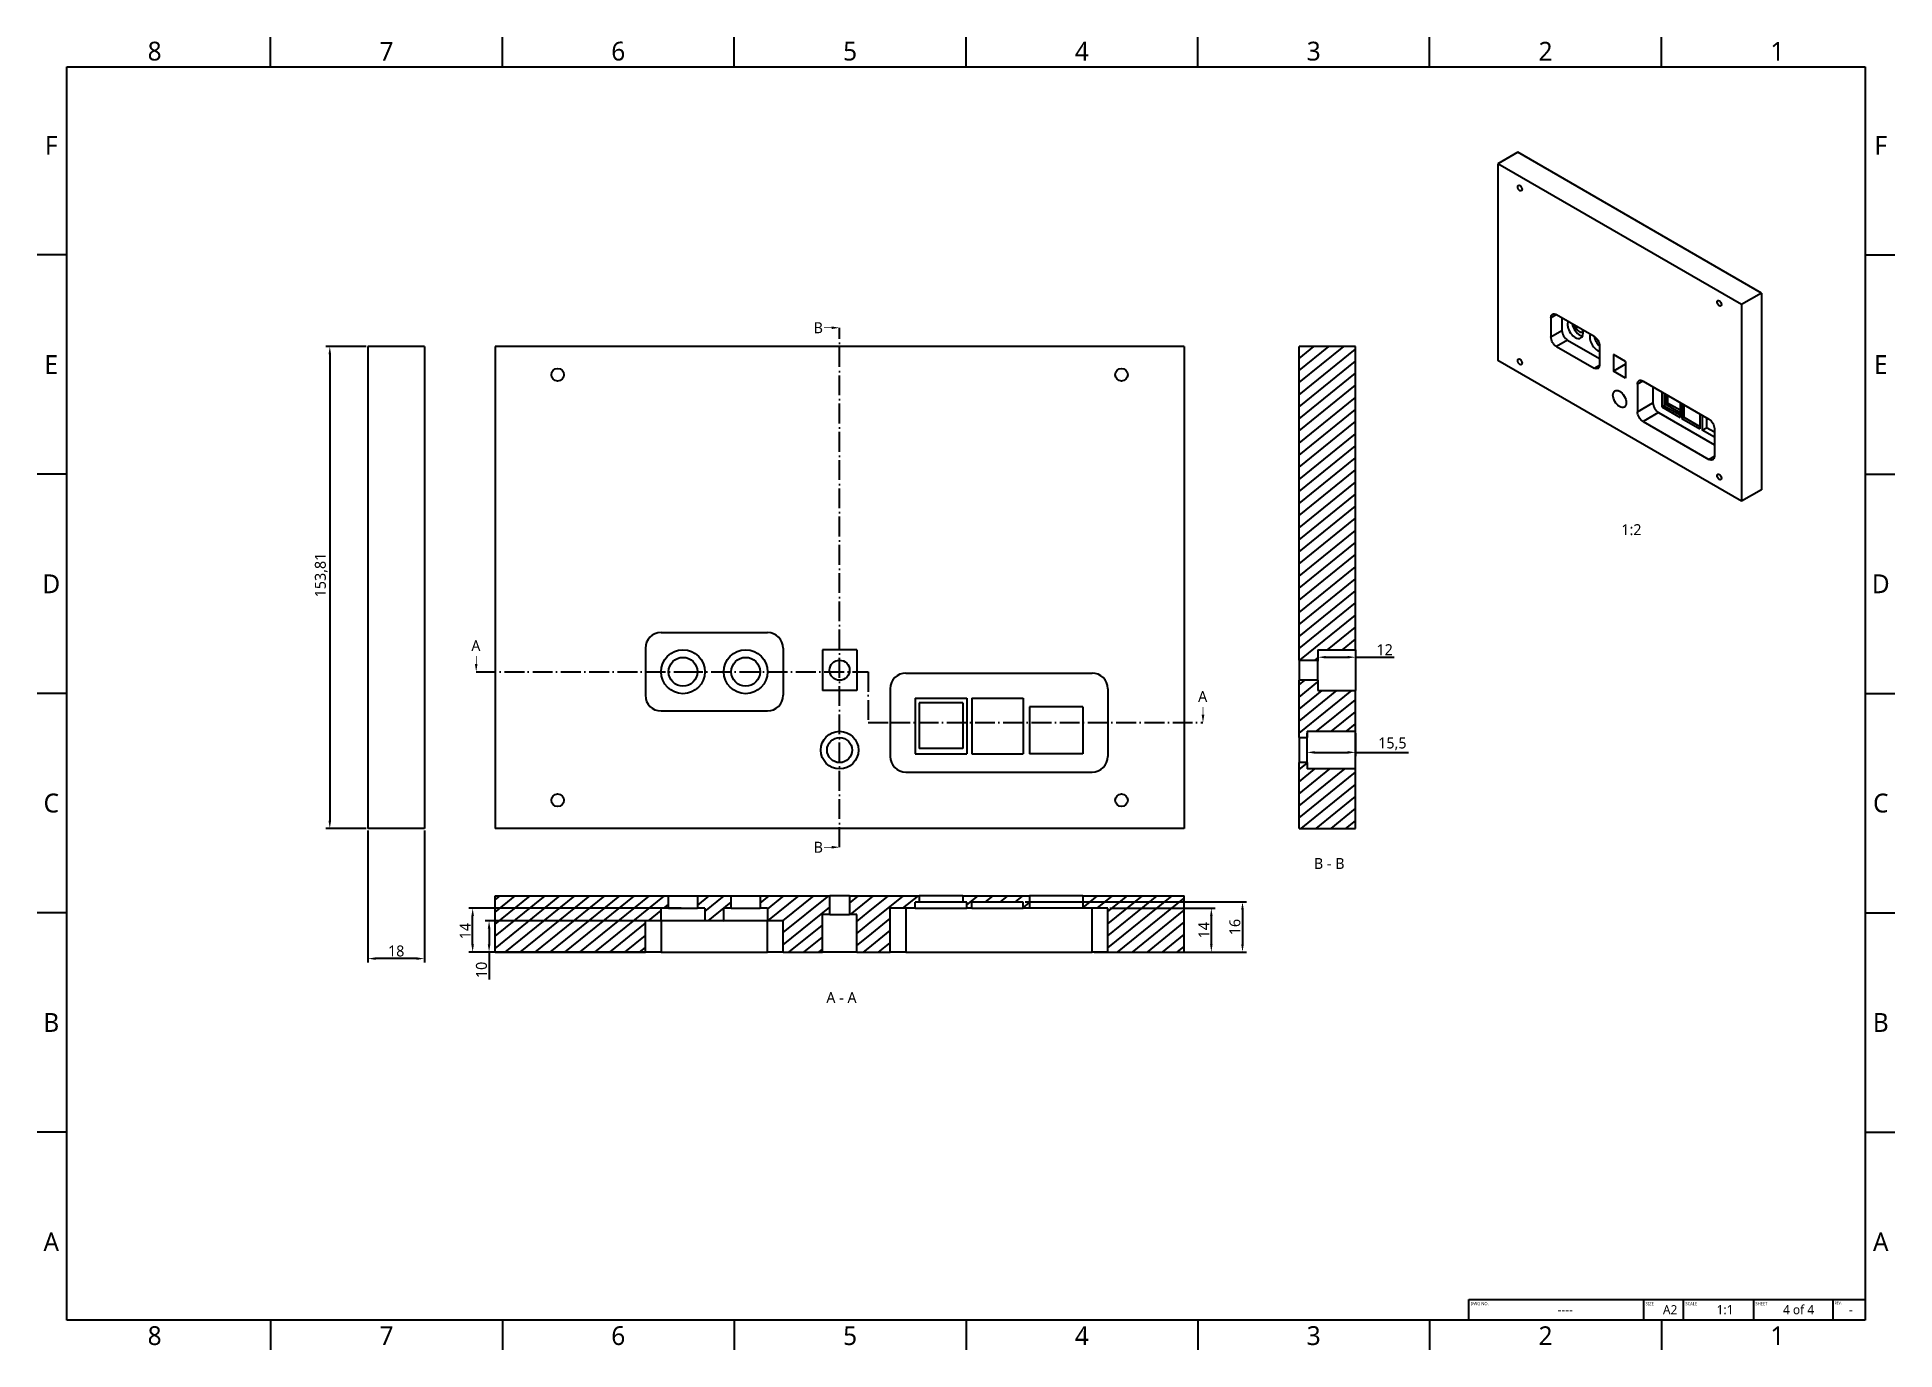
# Model space of a CAD drawing. Extents: x 0 to 2824, y 0 to 420.
# Drawn here: x 2231 to 2824, y 0 to 420 of the extents above; entities that cross this region are included whole.
import ezdxf

# ---------------------------------------------------------------- set-up
doc = ezdxf.new("R2010")
doc.units = 0
doc.header["$LTSCALE"] = 12.7
doc.linetypes.add('ONS_DASHDOT', pattern=[0.71, 0.5, -0.1, 0.01, -0.1])
doc.layers.get('DEFPOINTS').update_dxf_attribs({"linetype": 'CONTINUOUS'})
for name, color, linetype in [('ANNOTATION_TEXT', 7, 'CONTINUOUS'), ('BORDER_FRAME', 7, 'CONTINUOUS'), ('BORDER_ZONES', 7, 'CONTINUOUS'), ('SECTION_CUTTING_LINE', 7, 'ONS_DASHDOT'), ('TANGENT_LINES', 7, 'CONTINUOUS'), ('TITLE_BLOCK', 7, 'CONTINUOUS'), ('VIEW_HATCHES', 7, 'CONTINUOUS'), ('VISIBLE', 7, 'CONTINUOUS')]:
    doc.layers.add(name, color=color, linetype=linetype)
doc.styles.add('ONSHAPE-STANDARD', font='NotoSans-Regular.ttf')
doc.styles.add('ONSHAPE-STANDARD-DIMENSION', font='')
doc.styles.add('ONSHAPE-STANDARD-FIELDS', font='')
doc.styles.add('ONSHAPE-STANDARD-VIEW-LABE', font='NotoSans-Regular.ttf', dxfattribs={"height": 3.5})
doc.styles.get('ONSHAPE-STANDARD-DIMENSION').set_extended_font_data('Noto Sans')
doc.styles.get('ONSHAPE-STANDARD-FIELDS').set_extended_font_data('Noto Sans')
doc.dimstyles.new('ONSHAPE-ISO-25$0', dxfattribs={"dimtxt": 3.5, "dimasz": 2.5, "dimexe": 1.25, "dimexo": 0.625, "dimtad": 1, "dimtxsty": 'ONSHAPE-STANDARD-DIMENSION', "dimcen": 2.5, "dimclrd": 7, "dimclre": 7, "dimclrt": 7, "dimadec": 1, "dimazin": 3, "dimtfac": 1, "dimtmove": 0, "dimatfit": 3})
pattern_1 = [(39, (2487.1533, -6.1617), (-1.88796, 2.33144), [])]
pattern_2 = [(39, (2785.461, 157.9317), (-1.88796, 2.331438), [])]

msp = doc.modelspace()

# ---------------------------------------------------------------- texts
at = {"layer": 'ANNOTATION_TEXT', "color": 7, "char_height": 3.5, "attachment_point": 2, "style": 'ONSHAPE-STANDARD-VIEW-LABE'}
for s, insert in [(' 1:2', (2739.311, 264.047)), (' B - B ', (2642.853, 157.491)), (' A - A ', (2487.153, 114.696))]:
    msp.add_mtext(s, dxfattribs=dict(at, insert=insert))
at = {"layer": 'BORDER_ZONES', "char_height": 6, "attachment_point": 5, "style": 'ONSHAPE-STANDARD'}
for s, insert in [('8', (2268.5, 415)), ('7', (2342.5, 415)), ('6', (2416.5, 415)), ('5', (2490.5, 415)), ('4', (2564.5, 415)), ('3', (2638.5, 415)), ('2', (2712.5, 415)), ('1', (2786.5, 415)), ('F', (2235.5, 385)), ('F', (2819.5, 385)), ('E', (2235.5, 315)), ('E', (2819.5, 315)), ('D', (2235.5, 245)), ('D', (2819.5, 245)), ('C', (2235.5, 175)), ('C', (2819.5, 175)), ('B', (2235.5, 105)), ('B', (2819.5, 105)), ('A', (2235.5, 35)), ('A', (2819.5, 35)), ('8', (2268.5, 5)), ('7', (2342.5, 5)), ('6', (2416.5, 5)), ('5', (2490.5, 5)), ('4', (2564.5, 5)), ('3', (2638.5, 5)), ('2', (2712.5, 5)), ('1', (2786.5, 5))]:
    msp.add_mtext(s, dxfattribs=dict(at, insert=insert))
at = {"layer": 'SECTION_CUTTING_LINE', "color": 7, "linetype": 'CONTINUOUS', "char_height": 3.5, "attachment_point": 1, "style": 'ONSHAPE-STANDARD'}
for s, insert, width in [('\\fNoto Sans|b0|i0|c0|p0;\\W1.0000000000;\\T1.0000000000;\\o\\lB', (2478.883, 328.494), 3.17337), ('\\fNoto Sans|b0|i0|c0|p0;\\W1.0000000000;\\T1.0000000000;\\o\\lA', (2369.595, 227.018), 3.12091), ('\\fNoto Sans|b0|i0|c0|p0;\\W1.0000000000;\\T1.0000000000;\\o\\lA', (2601.595, 210.818), 3.12091), ('\\fNoto Sans|b0|i0|c0|p0;\\W1.0000000000;\\T1.0000000000;\\o\\lB', (2478.883, 162.682), 3.17337)]:
    msp.add_mtext(s, dxfattribs=dict(at, insert=insert, width=width))
at = {"layer": 'TITLE_BLOCK'}
for s, insert, char_height, width, attachment_point, style in [('DWG NO.', (2688.544, 15.726), 0.9754, 55.88, 1, 'ONSHAPE-STANDARD'), ('----', (2718.793, 13.302), 2.9261, 55.88, 5, 'ONSHAPE-STANDARD-FIELDS'), ('SIZE', (2744.424, 15.726), 0.9754, 12.7, 1, 'ONSHAPE-STANDARD'), ('A2', (2752.27, 13.302), 2.9261, 12.7, 5, 'ONSHAPE-STANDARD-FIELDS'), ('SCALE', (2757.124, 15.726), 0.9754, 22.352, 1, 'ONSHAPE-STANDARD'), ('1:1', (2769.796, 13.302), 2.9261, 22.352, 5, 'ONSHAPE-STANDARD-FIELDS'), ('SHEET', (2779.476, 15.726), 0.9754, 25.4, 1, 'ONSHAPE-STANDARD'), ('4 of 4', (2793.266, 13.302), 2.9261, 22.1488, 5, 'ONSHAPE-STANDARD-FIELDS'), ('REV.', (2804.787, 15.872), 0.8128, 10.16, 1, 'ONSHAPE-STANDARD'), ('-', (2809.928, 13.302), 2.926, 9.144, 5, 'ONSHAPE-STANDARD-FIELDS')]:
    msp.add_mtext(s, dxfattribs=dict(at, insert=insert, char_height=char_height, width=width, attachment_point=attachment_point, style=style))

# ---------------------------------------------------------------- blocks, each defined once
blk = doc.blocks.new('*D33')
at = {"layer": 'ANNOTATION_TEXT', "color": 7}
for p, q in [((2336.6, 166.31), (2336.6, 124.12)), ((2354.6, 166.31), (2354.6, 124.12)), ((2352.1, 125.37), (2339.1, 125.37))]:
    blk.add_line(p, q, dxfattribs=at)
for points in [[(2339.1, 125.79), (2339.1, 124.96), (2336.6, 125.37)], [(2352.1, 124.96), (2352.1, 125.79), (2354.6, 125.37)]]:
    blk.add_solid(points, dxfattribs=at)
at = {"layer": 'DEFPOINTS', "color": 0}
for p in [(2336.6, 166.93), (2354.6, 166.93), (2336.6, 125.37)]:
    blk.add_point(p, dxfattribs=at)
at = {"layer": 'ANNOTATION_TEXT', "color": 7, "insert": (2345.6, 127.79), "char_height": 3.5, "attachment_point": 5, "style": 'ONSHAPE-STANDARD-DIMENSION'}
blk.add_mtext('18', dxfattribs=at)
blk = doc.blocks.new('*D34')
at = {"layer": 'ANNOTATION_TEXT', "color": 7}
for p, q in [((2429.53, 137.45), (2374.01, 137.45)), ((2375.26, 134.95), (2375.26, 129.95)), ((2429.53, 127.45), (2374.01, 127.45)), ((2375.26, 127.45), (2375.26, 118.69))]:
    blk.add_line(p, q, dxfattribs=at)
for points in [[(2375.68, 134.95), (2374.85, 134.95), (2375.26, 137.45)], [(2374.85, 129.95), (2375.68, 129.95), (2375.26, 127.45)]]:
    blk.add_solid(points, dxfattribs=at)
at = {"layer": 'DEFPOINTS', "color": 0}
for p in [(2430.15, 137.45), (2375.26, 127.45), (2430.15, 127.45)]:
    blk.add_point(p, dxfattribs=at)
at = {"layer": 'ANNOTATION_TEXT', "color": 7, "insert": (2372.84, 121.77), "char_height": 3.5, "attachment_point": 5, "rotation": 90, "style": 'ONSHAPE-STANDARD-DIMENSION'}
blk.add_mtext('10', dxfattribs=at)
blk = doc.blocks.new('*D35')
at = {"layer": 'ANNOTATION_TEXT', "color": 7}
for p, q in [((2436.53, 141.45), (2368.77, 141.45)), ((2370.02, 129.95), (2370.02, 138.95)), ((2429.53, 127.45), (2368.77, 127.45))]:
    blk.add_line(p, q, dxfattribs=at)
for points in [[(2370.43, 138.95), (2369.6, 138.95), (2370.02, 141.45)], [(2369.6, 129.95), (2370.43, 129.95), (2370.02, 127.45)]]:
    blk.add_solid(points, dxfattribs=at)
at = {"layer": 'DEFPOINTS', "color": 0}
for p in [(2370.02, 141.45), (2437.15, 141.45), (2430.15, 127.45)]:
    blk.add_point(p, dxfattribs=at)
at = {"layer": 'ANNOTATION_TEXT', "color": 7, "insert": (2367.64, 134.15), "char_height": 3.5, "attachment_point": 5, "rotation": 90, "style": 'ONSHAPE-STANDARD-DIMENSION'}
blk.add_mtext('14', dxfattribs=at)
blk = doc.blocks.new('*D36')
at = {"layer": 'ANNOTATION_TEXT', "color": 7}
for p, q in [((2573.4, 141.45), (2607.06, 141.45)), ((2605.81, 138.95), (2605.81, 129.95)), ((2597.78, 127.45), (2607.06, 127.45))]:
    blk.add_line(p, q, dxfattribs=at)
for points in [[(2606.23, 138.95), (2605.4, 138.95), (2605.81, 141.45)], [(2605.4, 129.95), (2606.23, 129.95), (2605.81, 127.45)]]:
    blk.add_solid(points, dxfattribs=at)
at = {"layer": 'DEFPOINTS', "color": 0}
for p in [(2572.77, 141.45), (2597.15, 127.45), (2605.81, 127.45)]:
    blk.add_point(p, dxfattribs=at)
at = {"layer": 'ANNOTATION_TEXT', "color": 7, "insert": (2603.44, 134.45), "char_height": 3.5, "attachment_point": 5, "rotation": 90, "style": 'ONSHAPE-STANDARD-DIMENSION'}
blk.add_mtext('14', dxfattribs=at)
blk = doc.blocks.new('*D37')
at = {"layer": 'ANNOTATION_TEXT', "color": 7}
for p, q in [((2546.35, 143.45), (2617.01, 143.45)), ((2615.76, 140.95), (2615.76, 129.95)), ((2568.4, 127.45), (2617.01, 127.45))]:
    blk.add_line(p, q, dxfattribs=at)
for points in [[(2616.18, 140.95), (2615.35, 140.95), (2615.76, 143.45)], [(2615.35, 129.95), (2616.18, 129.95), (2615.76, 127.45)]]:
    blk.add_solid(points, dxfattribs=at)
at = {"layer": 'DEFPOINTS', "color": 0}
for p in [(2545.72, 143.45), (2567.77, 127.45), (2615.76, 127.45)]:
    blk.add_point(p, dxfattribs=at)
at = {"layer": 'ANNOTATION_TEXT', "color": 7, "insert": (2613.35, 135.45), "char_height": 3.5, "attachment_point": 5, "rotation": 90, "style": 'ONSHAPE-STANDARD-DIMENSION'}
blk.add_mtext('16', dxfattribs=at)
blk = doc.blocks.new('*D38')
at = {"layer": 'ANNOTATION_TEXT', "color": 7}
for p, q in [((2335.98, 320.74), (2323.17, 320.74)), ((2324.42, 318.24), (2324.42, 169.43)), ((2335.98, 166.93), (2323.17, 166.93))]:
    blk.add_line(p, q, dxfattribs=at)
for points in [[(2324.83, 318.24), (2324, 318.24), (2324.42, 320.74)], [(2324, 169.43), (2324.83, 169.43), (2324.42, 166.93)]]:
    blk.add_solid(points, dxfattribs=at)
at = {"layer": 'DEFPOINTS', "color": 0}
for p in [(2336.6, 320.74), (2324.42, 166.93), (2336.6, 166.93)]:
    blk.add_point(p, dxfattribs=at)
at = {"layer": 'ANNOTATION_TEXT', "color": 7, "insert": (2321.71, 247.82), "char_height": 3.5, "attachment_point": 5, "rotation": 90, "style": 'ONSHAPE-STANDARD-DIMENSION'}
blk.add_mtext('153,81', dxfattribs=at)
blk = doc.blocks.new('*D39')
at = {"layer": 'ANNOTATION_TEXT', "color": 7}
for p, q in [((2639.85, 223.31), (2639.85, 220.33)), ((2642.35, 221.58), (2649.35, 221.58)), ((2651.85, 223.31), (2651.85, 220.33)), ((2651.85, 221.58), (2664.21, 221.58))]:
    blk.add_line(p, q, dxfattribs=at)
for points in [[(2642.35, 222), (2642.35, 221.17), (2639.85, 221.58)], [(2649.35, 221.17), (2649.35, 222), (2651.85, 221.58)]]:
    blk.add_solid(points, dxfattribs=at)
at = {"layer": 'DEFPOINTS', "color": 0}
for p in [(2639.85, 223.93), (2651.85, 223.93), (2651.85, 221.58)]:
    blk.add_point(p, dxfattribs=at)
at = {"layer": 'ANNOTATION_TEXT', "color": 7, "insert": (2661.14, 223.98), "char_height": 3.5, "attachment_point": 5, "style": 'ONSHAPE-STANDARD-DIMENSION'}
blk.add_mtext('12', dxfattribs=at)
blk = doc.blocks.new('*D40')
at = {"layer": 'ANNOTATION_TEXT', "color": 7}
for p, q in [((2636.35, 197.31), (2636.35, 189.96)), ((2651.85, 197.31), (2651.85, 189.96)), ((2638.85, 191.21), (2649.35, 191.21)), ((2651.85, 191.21), (2668.72, 191.21))]:
    blk.add_line(p, q, dxfattribs=at)
for points in [[(2638.85, 191.62), (2638.85, 190.79), (2636.35, 191.21)], [(2649.35, 190.79), (2649.35, 191.62), (2651.85, 191.21)]]:
    blk.add_solid(points, dxfattribs=at)
at = {"layer": 'DEFPOINTS', "color": 0}
for p in [(2636.35, 197.93), (2651.85, 197.93), (2651.85, 191.21)]:
    blk.add_point(p, dxfattribs=at)
at = {"layer": 'ANNOTATION_TEXT', "color": 7, "insert": (2663.6, 193.9), "char_height": 3.5, "attachment_point": 5, "style": 'ONSHAPE-STANDARD-DIMENSION'}
blk.add_mtext('15,5', dxfattribs=at)

# ---------------------------------------------------------------- dimensions: what is measured, and where the dimension line sits
at = {"layer": 'ANNOTATION_TEXT'}
for base, p1, p2, angle, picture, middle, dimtype in [((2324.418, 166.932), (2336.604, 320.744), (2336.604, 166.932), 270, '*D38', (2324.418, 247.823), 161), ((2651.853, 221.582), (2639.853, 223.932), (2651.853, 223.932), 0, '*D39', (2661.138, 221.582), 161), ((2651.853, 191.208), (2636.353, 197.932), (2651.853, 197.932), 0, '*D40', (2663.604, 191.208), 161), ((2336.604, 125.374), (2354.604, 166.932), (2336.604, 166.932), 180, '*D33', (2345.604, 125.374), 161), ((2615.762, 127.446), (2545.723, 143.446, -43.106), (2567.773, 127.446, -58.906), 90, '*D37', (2615.762, 135.446), 160), ((2370.017, 141.446), (2430.153, 127.446, -39.406), (2437.153, 141.446, -26.906), 90, '*D35', (2370.017, 134.155), 160), ((2375.262, 127.446), (2430.153, 137.446, -26.906), (2430.153, 127.446, -39.406), 90, '*D34', (2375.262, 121.768), 160), ((2605.815, 127.446), (2572.773, 141.446, -43.106), (2597.153, 127.446, -43.106), 90, '*D36', (2605.815, 134.446), 160)]:
    dim = msp.add_linear_dim(base=base, p1=p1, p2=p2, angle=angle, dimstyle='ONSHAPE-ISO-25$0', override={"dimlfac": 1, "dimpost": ''}, dxfattribs=at)
    dim.commit()
    dim.dimension.update_dxf_attribs({"geometry": picture, "text_midpoint": middle, "dimtype": dimtype})

# ---------------------------------------------------------------- hatches: boundary and pattern name
at = {"layer": 'VIEW_HATCHES'}
h = msp.add_hatch(dxfattribs=at)
h.set_pattern_fill('LINE', color=256, scale=24, angle=39, style=0)
h.set_pattern_definition(pattern_2)
edge = h.paths.add_edge_path()
edge.add_line((2633.853, 220.632), (2639.853, 220.632))
edge.add_line((2639.853, 223.932), (2639.853, 220.632))
edge.add_line((2639.853, 223.932), (2651.853, 223.932))
edge.add_line((2651.853, 223.932), (2651.853, 320.744))
edge.add_line((2651.853, 320.744), (2633.853, 320.744))
edge.add_line((2633.853, 220.632), (2633.853, 320.744))
h = msp.add_hatch(dxfattribs=at)
h.set_pattern_fill('LINE', color=256, scale=24, angle=39, style=0)
h.set_pattern_definition(pattern_2)
edge = h.paths.add_edge_path()
edge.add_line((2639.853, 214.232), (2633.853, 214.232))
edge.add_line((2633.853, 195.932), (2633.853, 214.232))
edge.add_line((2633.853, 195.932), (2636.353, 195.932))
edge.add_line((2636.353, 197.932), (2636.353, 195.932))
edge.add_line((2636.353, 197.932), (2651.853, 197.932))
edge.add_line((2651.853, 197.932), (2651.853, 210.932))
edge.add_line((2639.853, 210.932), (2651.853, 210.932))
edge.add_line((2639.853, 214.232), (2639.853, 210.932))
h = msp.add_hatch(dxfattribs=at)
h.set_pattern_fill('LINE', color=256, scale=24, angle=39, style=0)
h.set_pattern_definition(pattern_2)
edge = h.paths.add_edge_path()
edge.add_line((2633.853, 166.932), (2651.853, 166.932))
edge.add_line((2651.853, 166.932), (2651.853, 185.932))
edge.add_line((2651.853, 185.932), (2636.353, 185.932))
edge.add_line((2636.353, 187.932), (2636.353, 185.932))
edge.add_line((2636.353, 187.932), (2633.853, 187.932))
edge.add_line((2633.853, 166.932), (2633.853, 187.932))
h = msp.add_hatch(dxfattribs=at)
h.set_pattern_fill('LINE', color=256, scale=24, angle=39, style=0)
h.set_pattern_definition(pattern_1)
edge = h.paths.add_edge_path()
edge.add_line((2432.553, 141.446), (2432.553, 145.446))
edge.add_line((2377.153, 145.446), (2432.553, 145.446))
edge.add_line((2377.153, 127.446), (2377.153, 145.446))
edge.add_line((2377.153, 127.446), (2425.153, 127.446))
edge.add_line((2425.153, 127.446), (2425.153, 137.446))
edge.add_line((2430.153, 137.446), (2425.153, 137.446))
edge.add_line((2430.153, 137.446), (2430.153, 141.446))
edge.add_line((2432.553, 141.446), (2430.153, 141.446))
h = msp.add_hatch(dxfattribs=at)
h.set_pattern_fill('LINE', color=256, scale=24, angle=39, style=0)
h.set_pattern_definition(pattern_1)
edge = h.paths.add_edge_path()
edge.add_line((2441.753, 145.446), (2441.753, 141.446))
edge.add_line((2444.153, 141.446), (2441.753, 141.446))
edge.add_line((2444.153, 141.446), (2444.153, 137.446))
edge.add_line((2450.153, 137.446), (2444.153, 137.446))
edge.add_line((2450.153, 137.446), (2450.153, 141.446))
edge.add_line((2452.553, 141.446), (2450.153, 141.446))
edge.add_line((2452.553, 141.446), (2452.553, 145.446))
edge.add_line((2441.753, 145.446), (2452.553, 145.446))
h = msp.add_hatch(dxfattribs=at)
h.set_pattern_fill('LINE', color=256, scale=24, angle=39, style=0)
h.set_pattern_definition(pattern_1)
edge = h.paths.add_edge_path()
edge.add_line((2464.153, 141.446), (2464.153, 137.446))
edge.add_line((2469.153, 137.446), (2464.153, 137.446))
edge.add_line((2469.153, 127.446), (2469.153, 137.446))
edge.add_line((2469.153, 127.446), (2481.653, 127.446))
edge.add_line((2481.653, 127.446), (2481.653, 139.446))
edge.add_line((2483.993, 139.446), (2481.653, 139.446))
edge.add_line((2483.993, 139.446), (2483.993, 145.446))
edge.add_line((2461.753, 145.446), (2483.993, 145.446))
edge.add_line((2461.753, 145.446), (2461.753, 141.446))
edge.add_line((2464.153, 141.446), (2461.753, 141.446))
h = msp.add_hatch(dxfattribs=at)
h.set_pattern_fill('LINE', color=256, scale=24, angle=39, style=0)
h.set_pattern_definition(pattern_1)
edge = h.paths.add_edge_path()
edge.add_line((2490.314, 145.446), (2490.314, 139.446))
edge.add_line((2492.653, 139.446), (2490.314, 139.446))
edge.add_line((2492.653, 127.446), (2492.653, 139.446))
edge.add_line((2492.653, 127.446), (2496.271, 127.446))
edge.add_line((2496.271, 127.446), (2496.271, 145.446))
edge.add_line((2490.314, 145.446), (2496.271, 145.446))
h = msp.add_hatch(dxfattribs=at)
h.set_pattern_fill('LINE', color=256, scale=24, angle=39, style=0)
h.set_pattern_definition(pattern_1)
edge = h.paths.add_edge_path()
edge.add_line((2496.271, 127.446), (2496.271, 145.446))
edge.add_line((2496.271, 127.446), (2503.323, 127.446))
edge.add_line((2503.323, 127.446), (2503.323, 141.446))
edge.add_line((2511.323, 141.446), (2503.323, 141.446))
edge.add_line((2511.323, 141.446), (2511.323, 143.446))
edge.add_line((2512.523, 143.446), (2511.323, 143.446))
edge.add_line((2512.523, 145.446), (2512.523, 143.446))
edge.add_line((2496.271, 145.446), (2512.523, 145.446))
h = msp.add_hatch(dxfattribs=at)
h.set_pattern_fill('LINE', color=256, scale=24, angle=39, style=0)
h.set_pattern_definition(pattern_1)
edge = h.paths.add_edge_path()
edge.add_line((2526.523, 145.446), (2526.523, 143.446))
edge.add_line((2527.723, 143.446), (2526.523, 143.446))
edge.add_line((2527.723, 141.446), (2527.723, 143.446))
edge.add_line((2529.323, 141.446), (2527.723, 141.446))
edge.add_line((2529.323, 141.446), (2529.323, 143.446))
edge.add_line((2545.723, 143.446), (2529.323, 143.446))
edge.add_line((2545.723, 141.446), (2545.723, 143.446))
edge.add_line((2547.773, 141.446), (2545.723, 141.446))
edge.add_line((2547.773, 145.446), (2547.773, 141.446))
edge.add_line((2526.523, 145.446), (2547.773, 145.446))
h = msp.add_hatch(dxfattribs=at)
h.set_pattern_fill('LINE', color=256, scale=24, angle=39, style=0)
h.set_pattern_definition(pattern_1)
edge = h.paths.add_edge_path()
edge.add_line((2564.773, 145.446), (2564.773, 141.446))
edge.add_line((2572.773, 141.446), (2564.773, 141.446))
edge.add_line((2572.773, 127.446), (2572.773, 141.446))
edge.add_line((2572.773, 127.446), (2597.153, 127.446))
edge.add_line((2597.153, 127.446), (2597.153, 145.446))
edge.add_line((2564.773, 145.446), (2597.153, 145.446))

# ---------------------------------------------------------------- linework, layer by layer
at = {"layer": 'BORDER_FRAME'}
for p, q in [((2240.5, 10), (2240.5, 410)), ((2240.5, 410), (2814.5, 410)), ((2814.5, 410), (2814.5, 10)), ((2814.5, 10), (2240.5, 10))]:
    msp.add_line(p, q, dxfattribs=at)
at = {"layer": 'BORDER_ZONES'}
for p, q in [((2305.5, 410), (2305.5, 419.5)), ((2379.5, 410), (2379.5, 419.5)), ((2453.5, 410), (2453.5, 419.5)), ((2527.5, 410), (2527.5, 419.5)), ((2601.5, 410), (2601.5, 419.5)), ((2675.5, 410), (2675.5, 419.5)), ((2749.5, 410), (2749.5, 419.5)), ((2240.5, 350), (2231, 350)), ((2814.5, 350), (2824, 350)), ((2240.5, 280), (2231, 280)), ((2814.5, 280), (2824, 280)), ((2240.5, 210), (2231, 210)), ((2814.5, 210), (2824, 210)), ((2240.5, 140), (2231, 140)), ((2814.5, 140), (2824, 140)), ((2240.5, 70), (2231, 70)), ((2814.5, 70), (2824, 70)), ((2305.5, 10), (2305.5, 0.5)), ((2379.5, 10), (2379.5, 0.5)), ((2453.5, 10), (2453.5, 0.5)), ((2527.5, 10), (2527.5, 0.5)), ((2601.5, 10), (2601.5, 0.5)), ((2675.5, 10), (2675.5, 0.5)), ((2749.5, 10), (2749.5, 0.5))]:
    msp.add_line(p, q, dxfattribs=at)
at = {"layer": 'SECTION_CUTTING_LINE', "color": 7}
msp.add_line((2487.153, 160.932), (2487.153, 326.744), dxfattribs=at)
msp.add_lwpolyline([(2371.153, 216.932), (2437.153, 216.932), (2496.271, 216.932), (2496.271, 200.732), (2503.323, 200.732), (2503.323, 200.732), (2503.323, 200.732), (2503.323, 200.732), (2503.323, 200.732), (2603.153, 200.732)], dxfattribs=at)
for points in [[(2484.653, 326.849), (2482.153, 326.849), (2484.653, 326.64), (2482.153, 326.64)], [(2487.153, 326.744), (2484.653, 327.161), (2484.653, 326.328)], [(2371.153, 216.932), (2371.57, 219.432), (2370.737, 219.432)], [(2371.257, 219.432), (2371.257, 221.932), (2371.049, 219.432), (2371.049, 221.932)], [(2603.153, 200.732), (2603.57, 203.232), (2602.737, 203.232)], [(2603.257, 203.232), (2603.257, 205.732), (2603.049, 203.232), (2603.049, 205.732)], [(2484.653, 161.036), (2482.153, 161.036), (2484.653, 160.828), (2482.153, 160.828)], [(2487.153, 160.932), (2484.653, 161.348), (2484.653, 160.515)]]:
    msp.add_solid(points, dxfattribs=at)
at = {"layer": 'TANGENT_LINES'}
for p, q in [((2715.977, 330.97), (2714.209, 329.949)), ((2714.209, 323.826), (2717.744, 325.867)), ((2719.512, 322.805), (2715.977, 320.764)), ((2727.997, 313.824), (2729.765, 314.844)), ((2743.614, 309.747), (2741.846, 308.727)), ((2741.846, 299.909), (2746.796, 302.766)), ((2748.564, 299.704), (2743.614, 296.847)), ((2764.633, 284.711), (2766.4, 285.732)), ((2430.153, 137.446), (2430.153, 127.446)), ((2464.153, 127.446), (2464.153, 137.446)), ((2508.323, 141.446), (2508.323, 127.446)), ((2567.773, 127.446), (2567.773, 141.446))]:
    msp.add_line(p, q, dxfattribs=at)
at = {"layer": 'TITLE_BLOCK'}
for p, q in [((2688.008, 10), (2688.008, 16.604)), ((2688.008, 16.604), (2743.888, 16.604)), ((2743.888, 10), (2743.888, 16.604)), ((2743.888, 16.604), (2756.588, 16.604)), ((2756.588, 10), (2756.588, 16.604)), ((2756.588, 16.604), (2778.94, 16.604)), ((2778.94, 10), (2778.94, 16.604)), ((2778.94, 16.604), (2814.5, 16.604)), ((2804.34, 10), (2804.34, 16.604))]:
    msp.add_line(p, q, dxfattribs=at)
at = {"layer": 'VISIBLE'}
for p, q in [((2703.602, 382.741), (2697.238, 379.067)), ((2781.384, 337.834), (2703.602, 382.741)), ((2697.238, 379.067), (2697.238, 316.273)), ((2775.02, 334.16), (2697.238, 379.067)), ((2781.384, 337.834), (2775.02, 334.16)), ((2775.02, 334.16), (2775.02, 271.366)), ((2781.384, 337.834), (2781.384, 275.04)), ((2714.209, 329.949), (2714.209, 323.826)), ((2715.977, 330.97), (2727.997, 324.03)), ((2717.744, 329.949), (2717.744, 325.867)), ((2336.604, 320.744), (2336.604, 166.932)), ((2354.604, 320.744), (2336.604, 320.744)), ((2354.604, 320.744), (2354.604, 166.932)), ((2377.153, 320.744), (2377.153, 166.932)), ((2597.153, 320.744), (2377.153, 320.744)), ((2597.153, 320.744), (2597.153, 166.932)), ((2651.853, 320.744), (2633.853, 320.744)), ((2633.853, 220.632), (2633.853, 320.744)), ((2651.853, 223.932), (2651.853, 320.744)), ((2715.977, 320.764), (2727.997, 313.824)), ((2719.512, 322.805), (2729.765, 316.886)), ((2729.765, 320.968), (2729.765, 314.844)), ((2775.02, 271.366), (2697.238, 316.273)), ((2738.074, 315.967), (2734.185, 318.212)), ((2734.185, 318.212), (2734.185, 312.905)), ((2738.074, 315.15), (2734.185, 312.905)), ((2738.074, 315.967), (2738.074, 310.66)), ((2738.074, 310.66), (2734.185, 312.905)), ((2741.846, 308.727), (2741.846, 299.909)), ((2743.614, 309.747), (2764.633, 297.612)), ((2746.796, 307.91), (2746.796, 302.766)), ((2749.624, 306.277), (2749.624, 301.46)), ((2750.331, 305.869), (2750.331, 301.868)), ((2750.756, 305.624), (2750.756, 302.317)), ((2750.756, 302.317), (2751.463, 302.725)), ((2751.463, 305.216), (2751.463, 302.725)), ((2755.423, 300.439), (2751.463, 302.725)), ((2755.423, 302.93), (2755.423, 298.112)), ((2755.988, 302.603), (2755.988, 297.786)), ((2743.614, 296.847), (2764.633, 284.711)), ((2748.564, 299.704), (2766.4, 289.406)), ((2750.331, 301.868), (2749.624, 301.46)), ((2749.624, 301.46), (2755.423, 298.112)), ((2750.331, 301.868), (2755.423, 298.929)), ((2755.423, 299.623), (2750.756, 302.317)), ((2756.695, 298.194), (2755.988, 297.786)), ((2755.988, 297.786), (2761.787, 294.438)), ((2756.695, 302.195), (2756.695, 298.194)), ((2756.695, 298.194), (2761.787, 295.255)), ((2761.787, 299.255), (2761.787, 294.438)), ((2762.511, 298.837), (2762.511, 294.02)), ((2763.926, 298.02), (2763.926, 294.836)), ((2762.511, 294.02), (2763.926, 294.836)), ((2766.4, 291.774), (2762.511, 294.02)), ((2766.4, 293.407), (2763.926, 294.836)), ((2766.4, 294.55), (2766.4, 285.732)), ((2781.384, 275.04), (2775.02, 271.366)), ((2430.153, 229.432), (2464.153, 229.432)), ((2425.153, 224.432), (2425.153, 209.432)), ((2469.153, 224.432), (2469.153, 209.432)), ((2492.653, 223.932), (2481.653, 223.932)), ((2481.653, 223.932), (2481.653, 210.932)), ((2492.653, 223.932), (2492.653, 210.932)), ((2633.853, 220.632), (2639.853, 220.632)), ((2633.853, 220.632), (2633.853, 214.232)), ((2639.853, 223.932), (2651.853, 223.932)), ((2639.853, 223.932), (2639.853, 220.632)), ((2639.853, 214.232), (2639.853, 220.632)), ((2651.853, 223.932), (2651.853, 210.932)), ((2508.323, 216.532), (2567.773, 216.532)), ((2639.853, 214.232), (2633.853, 214.232)), ((2633.853, 195.932), (2633.853, 214.232)), ((2639.853, 214.232), (2639.853, 210.932)), ((2492.653, 210.932), (2481.653, 210.932)), ((2503.323, 211.532), (2503.323, 189.932)), ((2511.323, 208.532), (2511.323, 190.732)), ((2511.323, 208.532), (2527.723, 208.532)), ((2527.723, 208.532), (2527.723, 190.732)), ((2529.323, 208.532), (2545.723, 208.532)), ((2529.323, 208.532), (2529.323, 190.732)), ((2545.723, 208.532), (2545.723, 190.732)), ((2572.773, 211.532), (2572.773, 189.932)), ((2639.853, 210.932), (2651.853, 210.932)), ((2651.853, 197.932), (2651.853, 210.932)), ((2430.153, 204.432), (2464.153, 204.432)), ((2512.523, 207.032), (2512.523, 192.432)), ((2526.523, 207.032), (2512.523, 207.032)), ((2526.523, 207.032), (2526.523, 192.432)), ((2564.773, 205.732), (2547.773, 205.732)), ((2547.773, 205.732), (2547.773, 190.732)), ((2564.773, 205.732), (2564.773, 190.732)), ((2633.853, 195.932), (2636.353, 195.932)), ((2633.853, 195.932), (2633.853, 187.932)), ((2636.353, 197.932), (2636.353, 195.932)), ((2636.353, 197.932), (2651.853, 197.932)), ((2636.353, 187.932), (2636.353, 195.932)), ((2651.853, 185.932), (2651.853, 197.932)), ((2511.323, 190.732), (2527.723, 190.732)), ((2526.523, 192.432), (2512.523, 192.432)), ((2529.323, 190.732), (2545.723, 190.732)), ((2564.773, 190.732), (2547.773, 190.732)), ((2508.323, 184.932), (2567.773, 184.932)), ((2633.853, 166.932), (2633.853, 187.932)), ((2636.353, 187.932), (2633.853, 187.932)), ((2636.353, 187.932), (2636.353, 185.932)), ((2651.853, 185.932), (2636.353, 185.932)), ((2651.853, 166.932), (2651.853, 185.932)), ((2354.604, 166.932), (2336.604, 166.932)), ((2597.153, 166.932), (2377.153, 166.932)), ((2633.853, 166.932), (2651.853, 166.932)), ((2377.153, 145.446), (2432.553, 145.446)), ((2377.153, 127.446), (2377.153, 145.446)), ((2432.553, 141.446), (2432.553, 145.446)), ((2432.553, 145.446), (2441.753, 145.446)), ((2441.753, 145.446), (2441.753, 141.446)), ((2441.753, 145.446), (2452.553, 145.446)), ((2452.553, 141.446), (2452.553, 145.446)), ((2452.553, 145.446), (2461.753, 145.446)), ((2461.753, 145.446), (2461.753, 141.446)), ((2461.753, 145.446), (2483.993, 145.446)), ((2483.993, 139.446), (2483.993, 145.446)), ((2490.314, 145.446), (2483.993, 145.446)), ((2490.314, 145.446), (2490.314, 139.446)), ((2490.314, 145.446), (2496.271, 145.446)), ((2496.271, 145.446), (2512.523, 145.446)), ((2511.323, 141.446), (2511.323, 143.446)), ((2512.523, 143.446), (2511.323, 143.446)), ((2526.523, 145.446), (2512.523, 145.446)), ((2512.523, 145.446), (2512.523, 143.446)), ((2526.523, 143.446), (2512.523, 143.446)), ((2526.523, 145.446), (2526.523, 143.446)), ((2526.523, 145.446), (2547.773, 145.446)), ((2527.723, 143.446), (2526.523, 143.446)), ((2527.723, 141.446), (2527.723, 143.446)), ((2529.323, 141.446), (2529.323, 143.446)), ((2545.723, 143.446), (2529.323, 143.446)), ((2545.723, 141.446), (2545.723, 143.446)), ((2547.773, 145.446), (2547.773, 141.446)), ((2564.773, 145.446), (2547.773, 145.446)), ((2564.773, 145.446), (2564.773, 141.446)), ((2564.773, 145.446), (2597.153, 145.446)), ((2597.153, 127.446), (2597.153, 145.446)), ((2430.153, 137.446), (2425.153, 137.446)), ((2425.153, 127.446), (2425.153, 137.446)), ((2432.553, 141.446), (2430.153, 141.446)), ((2430.153, 137.446), (2430.153, 141.446)), ((2444.153, 137.446), (2430.153, 137.446)), ((2432.553, 141.446), (2441.753, 141.446)), ((2444.153, 141.446), (2441.753, 141.446)), ((2444.153, 141.446), (2444.153, 137.446)), ((2450.153, 137.446), (2444.153, 137.446)), ((2450.153, 137.446), (2450.153, 141.446)), ((2452.553, 141.446), (2450.153, 141.446)), ((2464.153, 137.446), (2450.153, 137.446)), ((2452.553, 141.446), (2461.753, 141.446)), ((2464.153, 141.446), (2461.753, 141.446)), ((2464.153, 141.446), (2464.153, 137.446)), ((2469.153, 137.446), (2464.153, 137.446)), ((2469.153, 127.446), (2469.153, 137.446)), ((2481.653, 127.446), (2481.653, 139.446)), ((2483.993, 139.446), (2481.653, 139.446)), ((2483.993, 139.446), (2490.314, 139.446)), ((2492.653, 139.446), (2490.314, 139.446)), ((2492.653, 127.446), (2492.653, 139.446)), ((2511.323, 141.446), (2503.323, 141.446)), ((2503.323, 127.446), (2503.323, 141.446)), ((2511.323, 141.446), (2527.723, 141.446)), ((2529.323, 141.446), (2527.723, 141.446)), ((2529.323, 141.446), (2545.723, 141.446)), ((2547.773, 141.446), (2545.723, 141.446)), ((2564.773, 141.446), (2547.773, 141.446)), ((2572.773, 141.446), (2564.773, 141.446)), ((2572.773, 127.446), (2572.773, 141.446)), ((2377.153, 127.446), (2425.153, 127.446)), ((2430.153, 127.446), (2425.153, 127.446)), ((2430.153, 127.446), (2464.153, 127.446)), ((2469.153, 127.446), (2464.153, 127.446)), ((2469.153, 127.446), (2481.653, 127.446)), ((2492.653, 127.446), (2481.653, 127.446)), ((2492.653, 127.446), (2496.271, 127.446)), ((2496.271, 127.446), (2503.323, 127.446)), ((2508.323, 127.446), (2503.323, 127.446)), ((2508.323, 127.446), (2567.773, 127.446)), ((2572.773, 127.446), (2567.773, 127.446)), ((2572.773, 127.446), (2597.153, 127.446))]:
    msp.add_line(p, q, dxfattribs=at)
for centre, radius in [((2397.153, 311.744), 2), ((2577.153, 311.744), 2), ((2437.153, 216.932), 7), ((2437.153, 216.932), 4.6), ((2457.153, 216.932), 7), ((2457.153, 216.932), 4.6), ((2487.153, 217.432), 3.2), ((2487.153, 191.932), 6), ((2487.153, 191.932), 4), ((2397.153, 175.932), 2), ((2577.153, 175.932), 2)]:
    msp.add_circle(centre, radius, dxfattribs=at)
for centre, start, end in [((2430.153, 224.432), 90, 180), ((2464.153, 224.432), 0, 90), ((2508.323, 211.532), 90, 180), ((2567.773, 211.532), 0, 90), ((2430.153, 209.432), 180, 270), ((2464.153, 209.432), 270, 0), ((2508.323, 189.932), 180, 270), ((2567.773, 189.932), 270, 0)]:
    msp.add_arc(centre, 5, start, end, dxfattribs=at)
for centre, major_axis in [((2704.309, 371.31), (0.5, -0.866)), ((2767.949, 334.568), (0.5, -0.866)), ((2704.309, 315.865), (0.5, -0.866)), ((2736.129, 304.026), (1.5, -2.598)), ((2767.949, 279.123), (0.5, -0.866))]:
    msp.add_ellipse(centre, major_axis=major_axis, ratio=0.5773503, dxfattribs=at)
at = {"layer": 'VISIBLE', "extrusion": (0, 0, -1)}
for centre, major_axis, start_param, end_param in [((2715.977, 328.929), (-1.25, 2.165), 5.4977871, 7.0685835), ((2723.401, 327.296), (-1.15, 1.992), 3.2216118, 5.1656258), ((2715.977, 322.805), (-1.25, 2.165), 3.9269908, 5.4977871), ((2727.997, 321.989), (-1.25, 2.165), 0.7853982, 2.3561945), ((2730.472, 323.213), (-1.15, 1.992), 4.6456248, 4.8531934), ((2727.997, 315.865), (-1.25, 2.165), 2.3561945, 3.9269908), ((2743.614, 307.706), (-1.25, 2.165), 5.4977871, 7.0685835), ((2743.614, 298.888), (-1.25, 2.165), 3.9269908, 5.4977871), ((2764.633, 295.571), (-1.25, 2.165), 0.7853982, 2.3561945), ((2764.633, 286.753), (-1.25, 2.165), 2.3561945, 3.9269908)]:
    msp.add_ellipse(centre, major_axis=major_axis, ratio=0.5773503, start_param=start_param, end_param=end_param, dxfattribs=at)
at = {"layer": 'VISIBLE'}
for centre, major_axis, start_param, end_param in [((2721.987, 326.479), (1.75, -3.031), 3.5617836, 7.4337907), ((2723.401, 327.296), (1.75, -3.031), 4.1429513, 5.8672332), ((2719.512, 324.846), (1.25, -2.165), 3.9269908, 5.4977871), ((2729.058, 322.397), (1.75, -3.031), 3.5617836, 5.7875388), ((2730.472, 323.213), (1.75, -3.031), 4.1433409, 5.2080354), ((2748.564, 301.746), (1.25, -2.165), 3.9269908, 5.4977871)]:
    msp.add_ellipse(centre, major_axis=major_axis, ratio=0.5773503, start_param=start_param, end_param=end_param, dxfattribs=at)

msp.set_redraw_order([(e.dxf.handle, doc.entitydb.next_handle()) for e in msp.query("TEXT MTEXT ATTDEF DIMENSION ARC_DIMENSION")])  # texts and dimensions are drawn at this point

doc.saveas('drawing.dxf')
